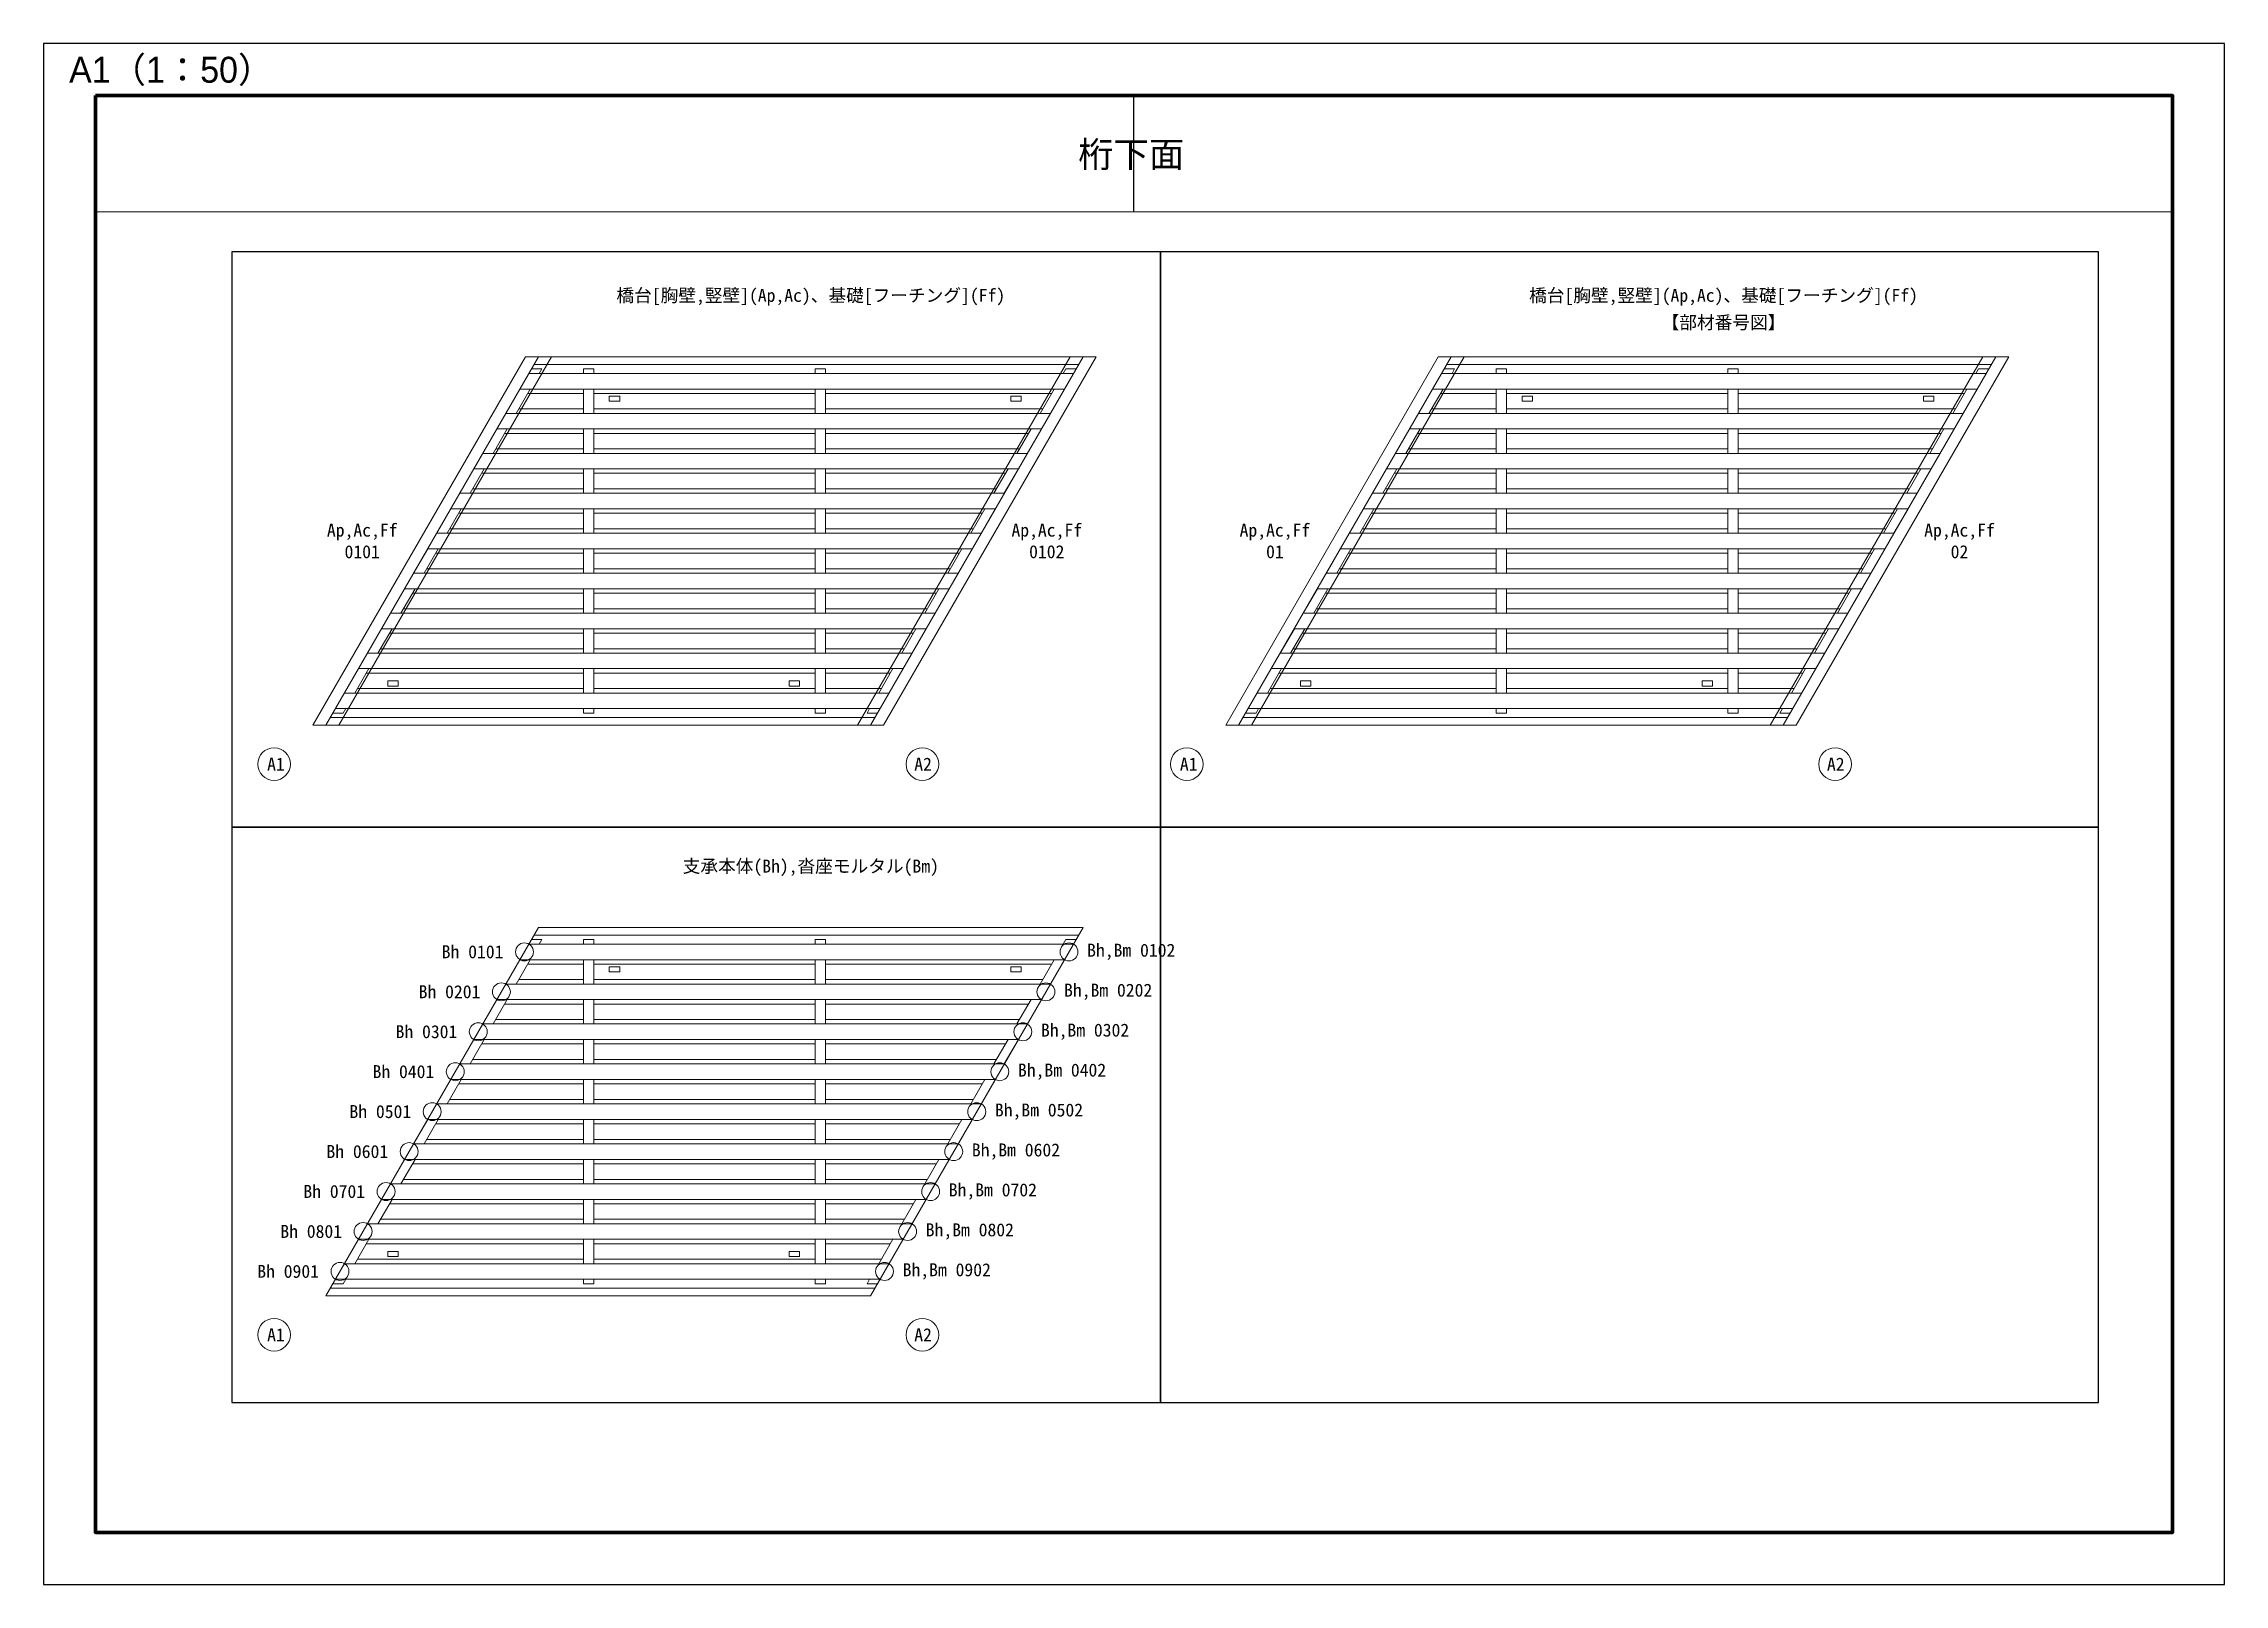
# Model space of a CAD drawing. Header units: millimetres. Extents: x 476600 to 518650, y 120626 to 246150.
# Drawn here: x 476600 to 518650, y 150326 to 180026 of the extents above; entities that cross this region are included whole.
import ezdxf

# ---------------------------------------------------------------- set-up
doc = ezdxf.new("R2010")
doc.units = ezdxf.units.MM
doc.layers.get('Defpoints').update_dxf_attribs({"color": 4})
for name, color, linetype, lineweight in [('D-MTR-FRAM', 7, 'Continuous', 13), ('D-STR', 1, 'Continuous', 13), ('D-STR-TXT', 7, 'Continuous', 13), ('D-TTL', 2, 'Continuous', 140)]:
    doc.layers.add(name, color=color, linetype=linetype, lineweight=lineweight)
doc.styles.add('MSゴシック', font='MS Gothic.ttf')
doc.styles.add('MtXpl__', font='MS PGothic.ttf')

msp = doc.modelspace()

# ---------------------------------------------------------------- texts
at = {"layer": 'D-STR-TXT'}
for s, height, style, p in [('桁下面', 500, 'MtXpl__', (496549, 177642)), ('A1', 250, 'MSゴシック', (480910, 166013)), ('A2', 250, 'MSゴシック', (493388, 166013)), ('A1', 250, 'MSゴシック', (498510, 166013)), ('A2', 250, 'MSゴシック', (510987, 166013)), ('A1', 250, 'MSゴシック', (480910, 155013)), ('A2', 250, 'MSゴシック', (493388, 155013))]:
    msp.add_text(s, height=height, dxfattribs=dict(at, style=style)).set_placement(p)
at = {"layer": 'D-STR-TXT', "char_height": 250, "attachment_point": 5, "style": 'MSゴシック'}
for s, width, heights, insert in [('橋台[胸壁,竪壁](Ap,Ac)、基礎[フーチング](Ff)', 8361.48, [0], (491393, 175138)), ('橋台[胸壁,竪壁](Ap,Ac)、基礎[フーチング](Ff)', 8361.48, [0], (508992, 175138)), ('【部材番号図】', 4536.57, [0], (508992, 174638)), ('Ap,Ac,Ff\\P0101', 4536.57, [969], (482743, 170438)), ('Ap,Ac,Ff\\P0102', 4536.57, [969], (495943, 170438)), ('Ap,Ac,Ff\\P01', 4536.57, [969], (500342, 170438)), ('Ap,Ac,Ff\\P02', 4536.57, [969], (513542, 170438)), ('支承本体(Bh),沓座モルタル(Bm)', 8361.48, [0], (491393, 164138)), ('Bh 0101', 4536.57, [250], (484872, 162518)), ('Bh,Bm 0102', 4536.57, [250], (497572, 162518)), ('Bh,Bm 0202', 4536.57, [250], (497127, 161748)), ('Bh 0201', 4536.57, [250], (484427, 161748)), ('Bh 0301', 4536.57, [250], (483982, 160978)), ('Bh,Bm 0302', 4536.57, [250], (496682, 160978)), ('Bh 0401', 4536.57, [250], (483538, 160208)), ('Bh,Bm 0402', 4536.57, [250], (496238, 160208)), ('Bh 0501', 4536.57, [250], (483093, 159438)), ('Bh,Bm 0502', 4536.57, [250], (495793, 159438)), ('Bh 0601', 4536.57, [250], (482649, 158668)), ('Bh,Bm 0602', 4536.57, [250], (495349, 158668)), ('Bh 0701', 4536.57, [250], (482204, 157898)), ('Bh,Bm 0702', 4536.57, [250], (494904, 157898)), ('Bh,Bm 0802', 4536.57, [250], (494460, 157128)), ('Bh 0801', 4536.57, [250], (481760, 157128)), ('Bh 0901', 4536.57, [250], (481315, 156358)), ('Bh,Bm 0902', 4536.57, [250], (494015, 156358))]:
    msp.add_mtext_dynamic_manual_height_columns(s, width=width, gutter_width=25, heights=heights, dxfattribs=dict(at, insert=insert))
at = {"layer": 'Defpoints', "style": 'MtXpl__'}
msp.add_text('A1（1：50）', height=500, dxfattribs=at).set_placement((477092, 179273))

# ---------------------------------------------------------------- linework, layer by layer
at = {"layer": 'D-MTR-FRAM'}
msp.add_lwpolyline([(477600, 176784), (477600, 151326), (517650, 151326), (517650, 176784)], close=True, dxfattribs=at)
at = {"layer": 'D-STR', "color": 0}
for p, q in [((486143, 173988), (482044, 166888)), ((496458, 173668), (485958, 173668)), ((496556, 173838), (486056, 173838)), ((486143, 173988), (496643, 173988)), ((492544, 166888), (496643, 173988)), ((503742, 173988), (499643, 166888)), ((514057, 173668), (503557, 173668)), ((514155, 173838), (503655, 173838)), ((503742, 173988), (514242, 173988)), ((510143, 166888), (514242, 173988)), ((496285, 173368), (485785, 173368)), ((487008, 173283), (485936, 173283)), ((491478, 173283), (487208, 173283)), ((496036, 173283), (491678, 173283)), ((513884, 173368), (503384, 173368)), ((504607, 173283), (503535, 173283)), ((509078, 173283), (504807, 173283)), ((513635, 173283), (509278, 173283)), ((496014, 172898), (485514, 172898)), ((487008, 172983), (485763, 172983)), ((491478, 172983), (487208, 172983)), ((495863, 172983), (491678, 172983)), ((513613, 172898), (503113, 172898)), ((504607, 172983), (503362, 172983)), ((509078, 172983), (504807, 172983)), ((513462, 172983), (509278, 172983)), ((495840, 172598), (485340, 172598)), ((487008, 172513), (485491, 172513)), ((491478, 172513), (487208, 172513)), ((495591, 172513), (491678, 172513)), ((513440, 172598), (502940, 172598)), ((504607, 172513), (503091, 172513)), ((509078, 172513), (504807, 172513)), ((513191, 172513), (509278, 172513)), ((495569, 172128), (485069, 172128)), ((487008, 172213), (485318, 172213)), ((491478, 172213), (487208, 172213)), ((495418, 172213), (491678, 172213)), ((513168, 172128), (502668, 172128)), ((504607, 172213), (502917, 172213)), ((509078, 172213), (504807, 172213)), ((513017, 172213), (509278, 172213)), ((495396, 171828), (484896, 171828)), ((487008, 171743), (485047, 171743)), ((491478, 171743), (487208, 171743)), ((495147, 171743), (491678, 171743)), ((512995, 171828), (502495, 171828)), ((504607, 171743), (502646, 171743)), ((509078, 171743), (504807, 171743)), ((512746, 171743), (509278, 171743)), ((495124, 171358), (484624, 171358)), ((487008, 171443), (484874, 171443)), ((491478, 171443), (487208, 171443)), ((494974, 171443), (491678, 171443)), ((512724, 171358), (502224, 171358)), ((504607, 171443), (502473, 171443)), ((509078, 171443), (504807, 171443)), ((512573, 171443), (509278, 171443)), ((494951, 171058), (484451, 171058)), ((487008, 170973), (484602, 170973)), ((491478, 170973), (487208, 170973)), ((494702, 170973), (491678, 170973)), ((512550, 171058), (502050, 171058)), ((504607, 170973), (502201, 170973)), ((509078, 170973), (504807, 170973)), ((512301, 170973), (509278, 170973)), ((494680, 170588), (484180, 170588)), ((487008, 170673), (484429, 170673)), ((491478, 170673), (487208, 170673)), ((494529, 170673), (491678, 170673)), ((512279, 170588), (501779, 170588)), ((504607, 170673), (502028, 170673)), ((509078, 170673), (504807, 170673)), ((512128, 170673), (509278, 170673)), ((487008, 169903), (483984, 169903)), ((494507, 170288), (484007, 170288)), ((487008, 170203), (484158, 170203)), ((491478, 170203), (487208, 170203)), ((491478, 169903), (487208, 169903)), ((494258, 170203), (491678, 170203)), ((494084, 169903), (491678, 169903)), ((504607, 169903), (501584, 169903)), ((512106, 170288), (501606, 170288)), ((504607, 170203), (501757, 170203)), ((509078, 170203), (504807, 170203)), ((509078, 169903), (504807, 169903)), ((511857, 170203), (509278, 170203)), ((511684, 169903), (509278, 169903)), ((494062, 169518), (483562, 169518)), ((494235, 169818), (483735, 169818)), ((511661, 169518), (501161, 169518)), ((511835, 169818), (501335, 169818)), ((493791, 169048), (483291, 169048)), ((487008, 169133), (483540, 169133)), ((487008, 169433), (483713, 169433)), ((491478, 169433), (487208, 169433)), ((491478, 169133), (487208, 169133)), ((493813, 169433), (491678, 169433)), ((493640, 169133), (491678, 169133)), ((511390, 169048), (500890, 169048)), ((504607, 169133), (501139, 169133)), ((504607, 169433), (501312, 169433)), ((509078, 169433), (504807, 169433)), ((509078, 169133), (504807, 169133)), ((511412, 169433), (509278, 169433)), ((511239, 169133), (509278, 169133)), ((493618, 168748), (483118, 168748)), ((487008, 168663), (483269, 168663)), ((491478, 168663), (487208, 168663)), ((493369, 168663), (491678, 168663)), ((511217, 168748), (500717, 168748)), ((504607, 168663), (500868, 168663)), ((509078, 168663), (504807, 168663)), ((510968, 168663), (509278, 168663)), ((493346, 168278), (482846, 168278)), ((487008, 168363), (483095, 168363)), ((491478, 168363), (487208, 168363)), ((493195, 168363), (491678, 168363)), ((510945, 168278), (500445, 168278)), ((504607, 168363), (500694, 168363)), ((509078, 168363), (504807, 168363)), ((510794, 168363), (509278, 168363)), ((493173, 167978), (482673, 167978)), ((487008, 167893), (482824, 167893)), ((491478, 167893), (487208, 167893)), ((492924, 167893), (491678, 167893)), ((510772, 167978), (500272, 167978)), ((504607, 167893), (500423, 167893)), ((509078, 167893), (504807, 167893)), ((510523, 167893), (509278, 167893)), ((492902, 167508), (482402, 167508)), ((487008, 167593), (482651, 167593)), ((491478, 167593), (487208, 167593)), ((492751, 167593), (491678, 167593)), ((510501, 167508), (500001, 167508)), ((504607, 167593), (500250, 167593)), ((509078, 167593), (504807, 167593)), ((510350, 167593), (509278, 167593)), ((492630, 167038), (482130, 167038)), ((492728, 167208), (482228, 167208)), ((510230, 167038), (499730, 167038)), ((510328, 167208), (499828, 167208)), ((482044, 166888), (492544, 166888)), ((499643, 166888), (510143, 166888)), ((486143, 162988), (482044, 155888)), ((496556, 162838), (486056, 162838)), ((486143, 162988), (496643, 162988)), ((492544, 155888), (496643, 162988)), ((496285, 162368), (485785, 162368)), ((496458, 162668), (485958, 162668)), ((496014, 161898), (485514, 161898)), ((487008, 161983), (485763, 161983)), ((487008, 162283), (485936, 162283)), ((491478, 162283), (487208, 162283)), ((491478, 161983), (487208, 161983)), ((496036, 162283), (491678, 162283)), ((495863, 161983), (491678, 161983)), ((495840, 161598), (485340, 161598)), ((487008, 161513), (485491, 161513)), ((491478, 161513), (487208, 161513)), ((495591, 161513), (491678, 161513)), ((495569, 161128), (485069, 161128)), ((487008, 161213), (485318, 161213)), ((491478, 161213), (487208, 161213)), ((495418, 161213), (491678, 161213)), ((495396, 160828), (484896, 160828)), ((487008, 160743), (485047, 160743)), ((491478, 160743), (487208, 160743)), ((495147, 160743), (491678, 160743)), ((495124, 160358), (484624, 160358)), ((487008, 160443), (484874, 160443)), ((491478, 160443), (487208, 160443)), ((494974, 160443), (491678, 160443)), ((494951, 160058), (484451, 160058)), ((487008, 159973), (484602, 159973)), ((491478, 159973), (487208, 159973)), ((494702, 159973), (491678, 159973)), ((494680, 159588), (484180, 159588)), ((487008, 159673), (484429, 159673)), ((491478, 159673), (487208, 159673)), ((494529, 159673), (491678, 159673)), ((494507, 159288), (484007, 159288)), ((487008, 159203), (484158, 159203)), ((491478, 159203), (487208, 159203)), ((494258, 159203), (491678, 159203)), ((494235, 158818), (483735, 158818)), ((487008, 158903), (483984, 158903)), ((491478, 158903), (487208, 158903)), ((494084, 158903), (491678, 158903)), ((487008, 158133), (483540, 158133)), ((494062, 158518), (483562, 158518)), ((487008, 158433), (483713, 158433)), ((491478, 158433), (487208, 158433)), ((491478, 158133), (487208, 158133)), ((493813, 158433), (491678, 158433)), ((493640, 158133), (491678, 158133)), ((493618, 157748), (483118, 157748)), ((493791, 158048), (483291, 158048)), ((493346, 157278), (482846, 157278)), ((487008, 157363), (483095, 157363)), ((487008, 157663), (483269, 157663)), ((491478, 157663), (487208, 157663)), ((491478, 157363), (487208, 157363)), ((493369, 157663), (491678, 157663)), ((493195, 157363), (491678, 157363)), ((493173, 156978), (482673, 156978)), ((487008, 156893), (482824, 156893)), ((491478, 156893), (487208, 156893)), ((492924, 156893), (491678, 156893)), ((492902, 156508), (482402, 156508)), ((487008, 156593), (482651, 156593)), ((491478, 156593), (487208, 156593)), ((492751, 156593), (491678, 156593)), ((492630, 156038), (482130, 156038)), ((492728, 156208), (482228, 156208)), ((482044, 155888), (492544, 155888))]:
    msp.add_line(p, q, dxfattribs=at)
at = {"layer": 'D-STR'}
for points in [[(481794, 166888), (482294, 166888), (486393, 173988), (485893, 173988)], [(492294, 166888), (492794, 166888), (496893, 173988), (496393, 173988)], [(499393, 166888), (499893, 166888), (503992, 173988), (503492, 173988)], [(509893, 166888), (510393, 166888), (514492, 173988), (513992, 173988)]]:
    msp.add_lwpolyline(points, close=True, dxfattribs=at)
at = {"layer": 'D-STR', "color": 0}
for points in [[(485958, 173668), (486158, 173668), (486208, 173755), (486008, 173755)], [(487008, 173755), (487208, 173755), (487208, 173668), (487008, 173668)], [(491478, 173755), (491678, 173755), (491678, 173668), (491478, 173668)], [(496258, 173668), (496458, 173668), (496508, 173755), (496308, 173755)], [(503557, 173668), (503757, 173668), (503807, 173755), (503607, 173755)], [(504607, 173755), (504807, 173755), (504807, 173668), (504607, 173668)], [(509078, 173755), (509278, 173755), (509278, 173668), (509078, 173668)], [(513857, 173668), (514057, 173668), (514107, 173755), (513907, 173755)], [(485514, 172898), (485714, 172898), (485985, 173368), (485785, 173368)], [(487008, 173368), (487208, 173368), (487208, 172898), (487008, 172898)], [(491478, 173368), (491678, 173368), (491678, 172898), (491478, 172898)], [(495814, 172898), (496014, 172898), (496285, 173368), (496085, 173368)], [(503113, 172898), (503313, 172898), (503584, 173368), (503384, 173368)], [(504607, 173368), (504807, 173368), (504807, 172898), (504607, 172898)], [(509078, 173368), (509278, 173368), (509278, 172898), (509078, 172898)], [(513413, 172898), (513613, 172898), (513884, 173368), (513684, 173368)], [(487508, 173133), (487708, 173133), (487708, 173233), (487508, 173233)], [(495249, 173133), (495449, 173133), (495449, 173233), (495249, 173233)], [(505107, 173133), (505307, 173133), (505307, 173233), (505107, 173233)], [(512848, 173133), (513048, 173133), (513048, 173233), (512848, 173233)], [(485069, 172128), (485269, 172128), (485540, 172598), (485340, 172598)], [(487008, 172598), (487208, 172598), (487208, 172128), (487008, 172128)], [(491478, 172598), (491678, 172598), (491678, 172128), (491478, 172128)], [(495369, 172128), (495569, 172128), (495840, 172598), (495640, 172598)], [(502668, 172128), (502868, 172128), (503140, 172598), (502940, 172598)], [(504607, 172598), (504807, 172598), (504807, 172128), (504607, 172128)], [(509078, 172598), (509278, 172598), (509278, 172128), (509078, 172128)], [(512968, 172128), (513168, 172128), (513440, 172598), (513240, 172598)], [(484624, 171358), (484824, 171358), (485096, 171828), (484896, 171828)], [(487008, 171828), (487208, 171828), (487208, 171358), (487008, 171358)], [(491478, 171828), (491678, 171828), (491678, 171358), (491478, 171358)], [(494924, 171358), (495124, 171358), (495396, 171828), (495196, 171828)], [(502224, 171358), (502424, 171358), (502695, 171828), (502495, 171828)], [(504607, 171828), (504807, 171828), (504807, 171358), (504607, 171358)], [(509078, 171828), (509278, 171828), (509278, 171358), (509078, 171358)], [(512524, 171358), (512724, 171358), (512995, 171828), (512795, 171828)], [(484180, 170588), (484380, 170588), (484651, 171058), (484451, 171058)], [(487008, 171058), (487208, 171058), (487208, 170588), (487008, 170588)], [(491478, 171058), (491678, 171058), (491678, 170588), (491478, 170588)], [(494480, 170588), (494680, 170588), (494951, 171058), (494751, 171058)], [(501779, 170588), (501979, 170588), (502250, 171058), (502050, 171058)], [(504607, 171058), (504807, 171058), (504807, 170588), (504607, 170588)], [(509078, 171058), (509278, 171058), (509278, 170588), (509078, 170588)], [(512079, 170588), (512279, 170588), (512550, 171058), (512350, 171058)], [(483735, 169818), (483935, 169818), (484207, 170288), (484007, 170288)], [(487008, 170288), (487208, 170288), (487208, 169818), (487008, 169818)], [(491478, 170288), (491678, 170288), (491678, 169818), (491478, 169818)], [(494035, 169818), (494235, 169818), (494507, 170288), (494307, 170288)], [(501335, 169818), (501535, 169818), (501806, 170288), (501606, 170288)], [(504607, 170288), (504807, 170288), (504807, 169818), (504607, 169818)], [(509078, 170288), (509278, 170288), (509278, 169818), (509078, 169818)], [(511635, 169818), (511835, 169818), (512106, 170288), (511906, 170288)], [(483291, 169048), (483491, 169048), (483762, 169518), (483562, 169518)], [(487008, 169518), (487208, 169518), (487208, 169048), (487008, 169048)], [(491478, 169518), (491678, 169518), (491678, 169048), (491478, 169048)], [(493591, 169048), (493791, 169048), (494062, 169518), (493862, 169518)], [(500890, 169048), (501090, 169048), (501361, 169518), (501161, 169518)], [(504607, 169518), (504807, 169518), (504807, 169048), (504607, 169048)], [(509078, 169518), (509278, 169518), (509278, 169048), (509078, 169048)], [(511190, 169048), (511390, 169048), (511661, 169518), (511461, 169518)], [(482846, 168278), (483046, 168278), (483318, 168748), (483118, 168748)], [(487008, 168748), (487208, 168748), (487208, 168278), (487008, 168278)], [(491478, 168748), (491678, 168748), (491678, 168278), (491478, 168278)], [(493146, 168278), (493346, 168278), (493618, 168748), (493418, 168748)], [(500445, 168278), (500645, 168278), (500917, 168748), (500717, 168748)], [(504607, 168748), (504807, 168748), (504807, 168278), (504607, 168278)], [(509078, 168748), (509278, 168748), (509278, 168278), (509078, 168278)], [(510745, 168278), (510945, 168278), (511217, 168748), (511017, 168748)], [(482402, 167508), (482602, 167508), (482873, 167978), (482673, 167978)], [(487008, 167978), (487208, 167978), (487208, 167508), (487008, 167508)], [(491478, 167978), (491678, 167978), (491678, 167508), (491478, 167508)], [(492702, 167508), (492902, 167508), (493173, 167978), (492973, 167978)], [(500001, 167508), (500201, 167508), (500472, 167978), (500272, 167978)], [(504607, 167978), (504807, 167978), (504807, 167508), (504607, 167508)], [(509078, 167978), (509278, 167978), (509278, 167508), (509078, 167508)], [(510301, 167508), (510501, 167508), (510772, 167978), (510572, 167978)], [(483237, 167643), (483437, 167643), (483437, 167743), (483237, 167743)], [(490978, 167643), (491178, 167643), (491178, 167743), (490978, 167743)], [(500837, 167643), (501037, 167643), (501037, 167743), (500837, 167743)], [(508578, 167643), (508778, 167643), (508778, 167743), (508578, 167743)], [(482178, 167122), (482378, 167122), (482428, 167208), (482228, 167208)], [(487008, 167208), (487208, 167208), (487208, 167122), (487008, 167122)], [(491478, 167208), (491678, 167208), (491678, 167122), (491478, 167122)], [(492478, 167122), (492678, 167122), (492728, 167208), (492528, 167208)], [(499778, 167122), (499978, 167122), (500028, 167208), (499828, 167208)], [(504607, 167208), (504807, 167208), (504807, 167122), (504607, 167122)], [(509078, 167208), (509278, 167208), (509278, 167122), (509078, 167122)], [(510078, 167122), (510278, 167122), (510328, 167208), (510128, 167208)], [(485958, 162668), (486158, 162668), (486208, 162755), (486008, 162755)], [(487008, 162755), (487208, 162755), (487208, 162668), (487008, 162668)], [(491478, 162755), (491678, 162755), (491678, 162668), (491478, 162668)], [(496258, 162668), (496458, 162668), (496508, 162755), (496308, 162755)], [(485514, 161898), (485714, 161898), (485985, 162368), (485785, 162368)], [(487008, 162368), (487208, 162368), (487208, 161898), (487008, 161898)], [(491478, 162368), (491678, 162368), (491678, 161898), (491478, 161898)], [(495814, 161898), (496014, 161898), (496285, 162368), (496085, 162368)], [(487508, 162133), (487708, 162133), (487708, 162233), (487508, 162233)], [(495249, 162133), (495449, 162133), (495449, 162233), (495249, 162233)], [(485069, 161128), (485269, 161128), (485540, 161598), (485340, 161598)], [(487008, 161598), (487208, 161598), (487208, 161128), (487008, 161128)], [(491478, 161598), (491678, 161598), (491678, 161128), (491478, 161128)], [(495369, 161128), (495569, 161128), (495840, 161598), (495640, 161598)], [(484624, 160358), (484824, 160358), (485096, 160828), (484896, 160828)], [(487008, 160828), (487208, 160828), (487208, 160358), (487008, 160358)], [(491478, 160828), (491678, 160828), (491678, 160358), (491478, 160358)], [(494924, 160358), (495124, 160358), (495396, 160828), (495196, 160828)], [(484180, 159588), (484380, 159588), (484651, 160058), (484451, 160058)], [(487008, 160058), (487208, 160058), (487208, 159588), (487008, 159588)], [(491478, 160058), (491678, 160058), (491678, 159588), (491478, 159588)], [(494480, 159588), (494680, 159588), (494951, 160058), (494751, 160058)], [(483735, 158818), (483935, 158818), (484207, 159288), (484007, 159288)], [(487008, 159288), (487208, 159288), (487208, 158818), (487008, 158818)], [(491478, 159288), (491678, 159288), (491678, 158818), (491478, 158818)], [(494035, 158818), (494235, 158818), (494507, 159288), (494307, 159288)], [(483291, 158048), (483491, 158048), (483762, 158518), (483562, 158518)], [(487008, 158518), (487208, 158518), (487208, 158048), (487008, 158048)], [(491478, 158518), (491678, 158518), (491678, 158048), (491478, 158048)], [(493591, 158048), (493791, 158048), (494062, 158518), (493862, 158518)], [(482846, 157278), (483046, 157278), (483318, 157748), (483118, 157748)], [(487008, 157748), (487208, 157748), (487208, 157278), (487008, 157278)], [(491478, 157748), (491678, 157748), (491678, 157278), (491478, 157278)], [(493146, 157278), (493346, 157278), (493618, 157748), (493418, 157748)], [(482402, 156508), (482602, 156508), (482873, 156978), (482673, 156978)], [(487008, 156978), (487208, 156978), (487208, 156508), (487008, 156508)], [(491478, 156978), (491678, 156978), (491678, 156508), (491478, 156508)], [(492702, 156508), (492902, 156508), (493173, 156978), (492973, 156978)], [(483237, 156643), (483437, 156643), (483437, 156743), (483237, 156743)], [(490978, 156643), (491178, 156643), (491178, 156743), (490978, 156743)], [(482178, 156122), (482378, 156122), (482428, 156208), (482228, 156208)], [(487008, 156208), (487208, 156208), (487208, 156122), (487008, 156122)], [(491478, 156208), (491678, 156208), (491678, 156122), (491478, 156122)], [(492478, 156122), (492678, 156122), (492728, 156208), (492528, 156208)]]:
    msp.add_lwpolyline(points, close=True, dxfattribs=at)
at = {"layer": 'D-STR'}
for centre in [(485872, 162518), (496372, 162518), (485427, 161748), (495927, 161748), (484982, 160978), (495482, 160978), (484538, 160208), (495038, 160208), (484093, 159438), (494593, 159438), (483649, 158668), (494149, 158668), (483204, 157898), (493704, 157898), (482760, 157128), (493260, 157128), (482315, 156358), (492815, 156358)]:
    msp.add_circle(centre, 173, dxfattribs=at)
at = {"layer": 'D-STR-TXT'}
for centre in [(481044, 166138), (493544, 166138), (498643, 166138), (511143, 166138), (481044, 155138), (493544, 155138)]:
    msp.add_circle(centre, 315, dxfattribs=at)
at = {"layer": 'D-TTL', "linetype": 'Continuous'}
msp.add_lwpolyline([(477600, 179026), (517650, 179026), (517650, 151326), (477600, 151326)], close=True, dxfattribs=at)
at = {"layer": 'Defpoints'}
msp.add_line((497625, 176784), (497625, 179026), dxfattribs=at)
at = {"layer": 'Defpoints', "linetype": 'Continuous'}
for points in [[(476600, 150326), (518650, 150326), (518650, 180026), (476600, 180026)], [(480228, 164920), (498138, 164920), (498138, 176010), (480228, 176010)], [(498138, 164920), (516224, 164920), (516224, 176010), (498138, 176010)], [(480228, 153829), (498138, 153829), (498138, 164920), (480228, 164920)], [(498138, 153829), (516224, 153829), (516224, 164920), (498138, 164920)]]:
    msp.add_lwpolyline(points, close=True, dxfattribs=at)

msp.set_redraw_order([(e.dxf.handle, doc.entitydb.next_handle()) for e in msp.query("TEXT MTEXT ATTDEF DIMENSION ARC_DIMENSION")])  # texts and dimensions are drawn at this point

doc.saveas('drawing.dxf')
